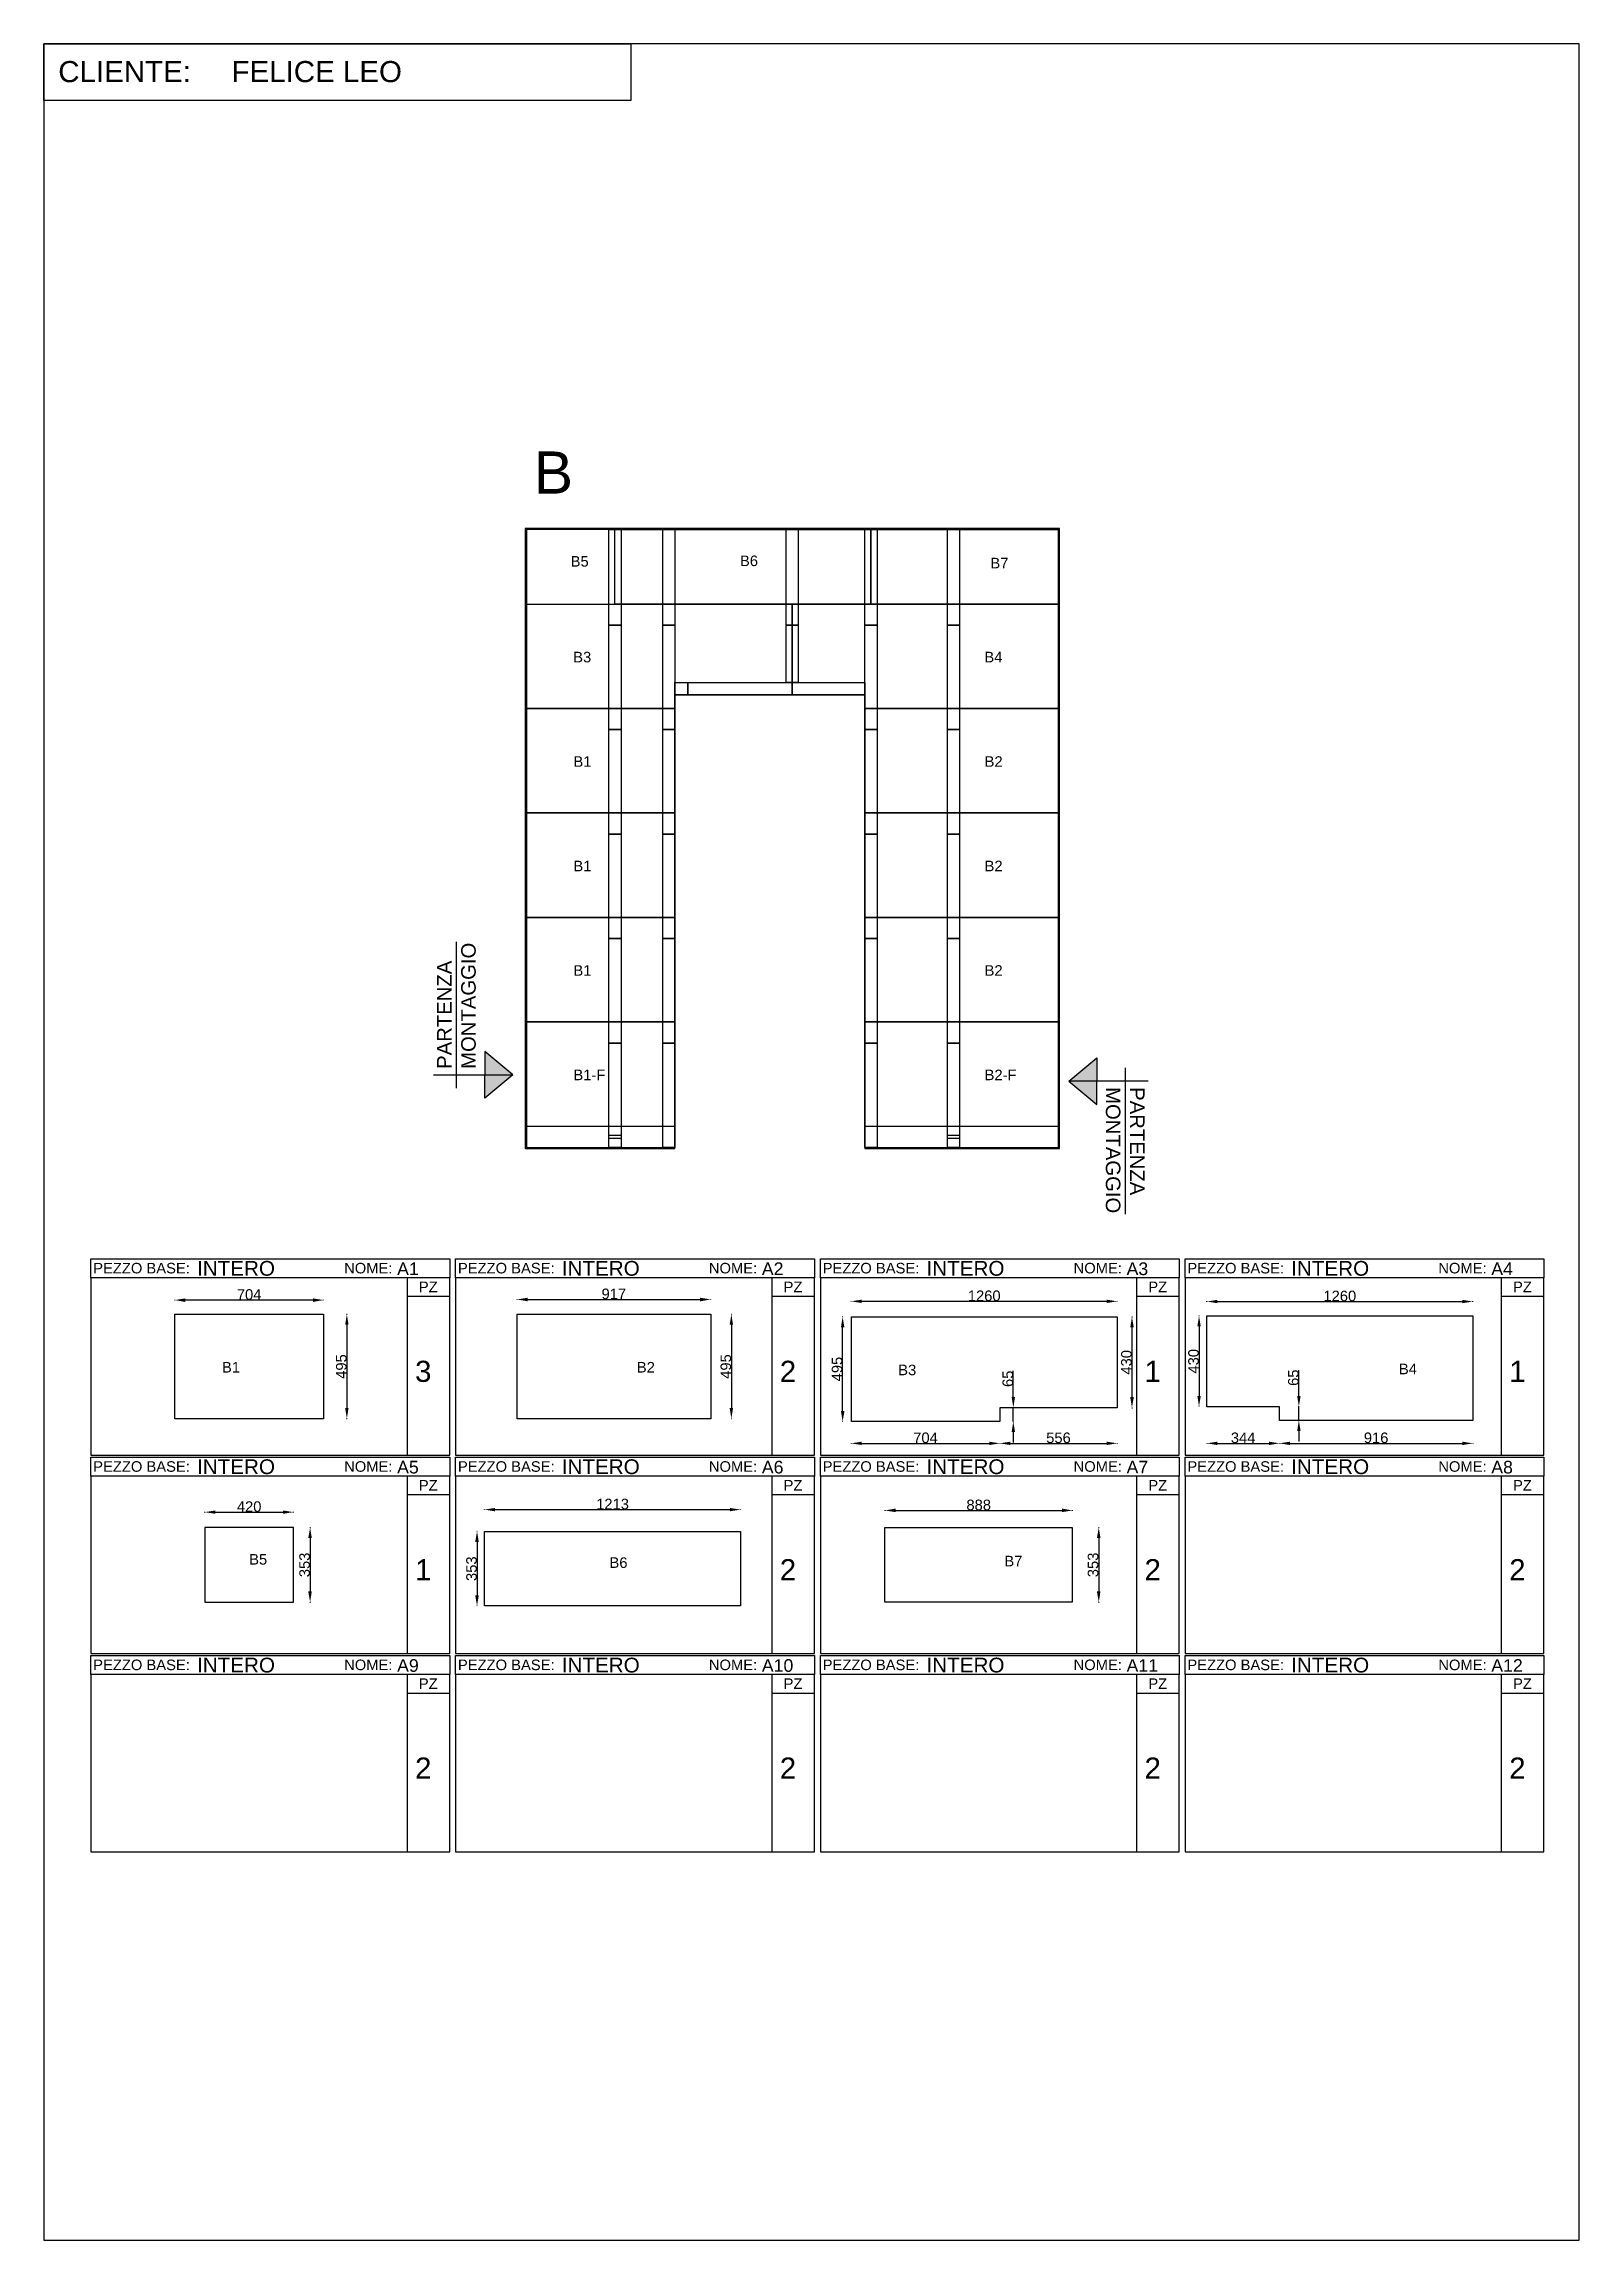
# Model space of a CAD drawing. Header units: millimetres. Extents: x -21857 to 52219, y -34656 to 2347.
# Drawn here: x 4397 to 11671, y -34656 to -24250 of the extents above; entities that cross this region are included whole.
import ezdxf

# ---------------------------------------------------------------- set-up
doc = ezdxf.new("R2010")
doc.units = ezdxf.units.MM
for name, color, linetype in [('- QUOTE', 7, 'Continuous'), ('DISTINTA PRODUZIONE', 7, 'Continuous'), ('FINESTRA', 7, 'Continuous'), ('NOTE TECNICHE', 7, 'Continuous'), ('OFFSET', 2, 'Continuous'), ('PERIMETRO', 1, 'Continuous')]:
    doc.layers.add(name, color=color, linetype=linetype)
for name, color, linetype, true_color in [('MURALI', 7, 'Continuous', 0x766a5e), ('PEZZI SU MISURA', 7, 'Continuous', 0xbb1e10), ('TABELLE TAGLIO', 7, 'Continuous', 0x7f868a)]:
    doc.layers.add(name, color=color, linetype=linetype, true_color=true_color)
doc.styles.get("Standard").update_dxf_attribs({"font": 'arial.ttf'})
doc.dimstyles.new('ISO-25', dxfattribs={"dimtxt": 50, "dimasz": 50, "dimexe": 1.25, "dimexo": 0.625, "dimtad": 1, "dimdec": 0, "dimtxsty": 'Standard', "dimcen": 2.5, "dimadec": 0, "dimazin": 0, "dimtfac": 1, "dimtdec": 0, "dimtmove": 0, "dimatfit": 3, "dimfxl": 1, "dimfxlon": 1, "dimarcsym": 0})

msp = doc.modelspace()

# ---------------------------------------------------------------- texts
at = {"layer": 'DISTINTA PRODUZIONE', "char_height": 50, "attachment_point": 1}
for s, insert in [('B5', (6892.5, -26676.4)), ('B6', (7694.8, -26673.9)), ('B7', (8881.4, -26684.7)), ('B3', (6904.6, -27130.1)), ('B4', (8852.8, -27130.1)), ('B1', (6905.6, -27625.1)), ('B2', (8853.8, -27625.1)), ('B1', (6905.6, -28120.1)), ('B2', (8853.8, -28120.1)), ('B1', (6905.6, -28615.1)), ('B2', (8853.8, -28615.1)), ('B1-F', (6905.6, -29110.1)), ('B2-F', (8853.8, -29110.1)), ('B1', (5240.3, -30495.4)), ('B2', (7206.2, -30495.4)), ('B3', (8444.6, -30508.1)), ('B4', (10817, -30503.4)), ('B5', (5369.2, -31405.6)), ('B6', (7076.5, -31421.2)), ('B7', (8947.5, -31413.9))]:
    msp.add_mtext_dynamic_manual_height_columns(s, width=389.083, gutter_width=1550.9, heights=[0], dxfattribs=dict(at, insert=insert))
at = {"layer": 'FINESTRA', "attachment_point": 1}
for s, width, insert, char_height in [('CLIENTE:', 1075.057, (4464.6, -24330.7), 100), ('FELICE LEO', 5202.875, (5285.7, -24330.6), 100), ('B', 5202.875, (6717.7, -26180.6), 200)]:
    msp.add_mtext_dynamic_manual_height_columns(s, width=width, gutter_width=1550.9, heights=[0], dxfattribs=dict(at, insert=insert, char_height=char_height))

# ---------------------------------------------------------------- blocks, each defined once
blk = doc.blocks.new('TABELLA PEZZI')
at = {"layer": 'TABELLE TAGLIO'}
for points in [[(0, 0), (0, 90), (1700, 90), (1700, 0), (0, 0)], [(1500, -840), (1700, -840), (1700, 0), (1500, 0)], [(1700, -89), (1500, -89)]]:
    blk.add_lwpolyline(points, dxfattribs=at)
blk.add_lwpolyline([(0, -840), (1500, -840), (1500, 0), (0, 0)], close=True, dxfattribs=at)
for tag, p, height in [('DERIVAZIONE', (503, 10), 70), ('NOME', (1451, 13), 60), ('QUANTITA', (1536, -493), 100)]:
    blk.add_attdef(tag, p, '', height=height)
for s, p in [('PEZZO BASE:', (11, 21)), ('NOME:', (1200, 21)), ('PZ', (1554, -68))]:
    blk.add_text(s, height=50, dxfattribs=at).set_placement(p)
blk = doc.blocks.new('*D141')
at = {"layer": '- QUOTE', "color": 0, "lineweight": -2, "transparency": 16777216}
for p, q in [((5017, -30203), (5017, -30201)), ((5671, -30202), (5067, -30202)), ((5721, -30203), (5721, -30201))]:
    blk.add_line(p, q, dxfattribs=at)
at = {"layer": '- QUOTE', "color": 0, "transparency": 16777216}
for points in [[(5067, -30194), (5067, -30211), (5017, -30202)], [(5671, -30194), (5671, -30211), (5721, -30202)]]:
    blk.add_solid(points, dxfattribs=at)
at = {"layer": 'Defpoints', "color": 0, "transparency": 16777216}
for p in [(5017, -30202), (5017, -30269), (5721, -30269)]:
    blk.add_point(p, dxfattribs=at)
at = {"layer": '- QUOTE', "color": 0, "transparency": 16777216, "insert": (5369, -30176), "char_height": 50, "attachment_point": 5}
blk.add_mtext('704', dxfattribs=at)
blk = doc.blocks.new('*D142')
at = {"layer": '- QUOTE', "color": 0, "lineweight": -2, "transparency": 16777216}
for p, q in [((5831, -30269), (5833, -30269)), ((5832, -30319), (5832, -30714)), ((5831, -30764), (5833, -30764))]:
    blk.add_line(p, q, dxfattribs=at)
at = {"layer": '- QUOTE', "color": 0, "transparency": 16777216}
for points in [[(5824, -30319), (5840, -30319), (5832, -30269)], [(5824, -30714), (5840, -30714), (5832, -30764)]]:
    blk.add_solid(points, dxfattribs=at)
at = {"layer": 'Defpoints', "color": 0, "transparency": 16777216}
for p in [(5721, -30269), (5721, -30764), (5832, -30764)]:
    blk.add_point(p, dxfattribs=at)
at = {"layer": '- QUOTE', "color": 0, "transparency": 16777216, "insert": (5806, -30517), "char_height": 50, "attachment_point": 5, "rotation": 90}
blk.add_mtext('495', dxfattribs=at)
blk = doc.blocks.new('*D143')
at = {"layer": '- QUOTE', "color": 0, "lineweight": -2, "transparency": 16777216}
for p, q in [((6639, -30200), (6639, -30198)), ((6689, -30199), (7506, -30199)), ((7556, -30200), (7556, -30198))]:
    blk.add_line(p, q, dxfattribs=at)
at = {"layer": '- QUOTE', "color": 0, "transparency": 16777216}
for points in [[(6689, -30191), (6689, -30208), (6639, -30199)], [(7506, -30191), (7506, -30208), (7556, -30199)]]:
    blk.add_solid(points, dxfattribs=at)
at = {"layer": 'Defpoints', "color": 0, "transparency": 16777216}
for p in [(6639, -30269), (7556, -30199), (7556, -30269)]:
    blk.add_point(p, dxfattribs=at)
at = {"layer": '- QUOTE', "color": 0, "transparency": 16777216, "insert": (7097, -30173), "char_height": 50, "attachment_point": 5}
blk.add_mtext('917', dxfattribs=at)
blk = doc.blocks.new('*D144')
at = {"layer": '- QUOTE', "color": 0, "lineweight": -2, "transparency": 16777216}
for p, q in [((7653, -30269), (7655, -30269)), ((7654, -30319), (7654, -30714)), ((7653, -30764), (7655, -30764))]:
    blk.add_line(p, q, dxfattribs=at)
at = {"layer": '- QUOTE', "color": 0, "transparency": 16777216}
for points in [[(7646, -30319), (7662, -30319), (7654, -30269)], [(7646, -30714), (7662, -30714), (7654, -30764)]]:
    blk.add_solid(points, dxfattribs=at)
at = {"layer": 'Defpoints', "color": 0, "transparency": 16777216}
for p in [(7556, -30269), (7556, -30764), (7654, -30764)]:
    blk.add_point(p, dxfattribs=at)
at = {"layer": '- QUOTE', "color": 0, "transparency": 16777216, "insert": (7628, -30517), "char_height": 50, "attachment_point": 5, "rotation": 90}
blk.add_mtext('495', dxfattribs=at)
blk = doc.blocks.new('*D145')
at = {"layer": '- QUOTE', "color": 0, "lineweight": -2, "transparency": 16777216}
for p, q in [((8222, -30209), (8222, -30207)), ((8272, -30208), (9432, -30208)), ((9482, -30209), (9482, -30207))]:
    blk.add_line(p, q, dxfattribs=at)
at = {"layer": '- QUOTE', "color": 0, "transparency": 16777216}
for points in [[(8272, -30200), (8272, -30216), (8222, -30208)], [(9432, -30200), (9432, -30216), (9482, -30208)]]:
    blk.add_solid(points, dxfattribs=at)
at = {"layer": 'Defpoints', "color": 0, "transparency": 16777216}
for p in [(8222, -30282), (9482, -30208), (9482, -30282)]:
    blk.add_point(p, dxfattribs=at)
at = {"layer": '- QUOTE', "color": 0, "transparency": 16777216, "insert": (8852, -30182), "char_height": 50, "attachment_point": 5}
blk.add_mtext('1260', dxfattribs=at)
blk = doc.blocks.new('*D146')
at = {"layer": '- QUOTE', "color": 0, "lineweight": -2, "transparency": 16777216}
for p, q in [((9551, -30282), (9554, -30282)), ((9552, -30332), (9552, -30662)), ((9551, -30712), (9554, -30712))]:
    blk.add_line(p, q, dxfattribs=at)
at = {"layer": '- QUOTE', "color": 0, "transparency": 16777216}
for points in [[(9544, -30332), (9561, -30332), (9552, -30282)], [(9544, -30662), (9561, -30662), (9552, -30712)]]:
    blk.add_solid(points, dxfattribs=at)
at = {"layer": 'Defpoints', "color": 0, "transparency": 16777216}
for p in [(9482, -30282), (9482, -30712), (9552, -30712)]:
    blk.add_point(p, dxfattribs=at)
at = {"layer": '- QUOTE', "color": 0, "transparency": 16777216, "insert": (9526, -30497), "char_height": 50, "attachment_point": 5, "rotation": 90}
blk.add_mtext('430', dxfattribs=at)
blk = doc.blocks.new('*D147')
at = {"layer": '- QUOTE', "color": 0, "lineweight": -2, "transparency": 16777216}
for p, q in [((8182, -30282), (8180, -30282)), ((8181, -30727), (8181, -30332)), ((8182, -30777), (8180, -30777))]:
    blk.add_line(p, q, dxfattribs=at)
at = {"layer": '- QUOTE', "color": 0, "transparency": 16777216}
for points in [[(8173, -30332), (8190, -30332), (8181, -30282)], [(8173, -30727), (8190, -30727), (8181, -30777)]]:
    blk.add_solid(points, dxfattribs=at)
at = {"layer": 'Defpoints', "color": 0, "transparency": 16777216}
for p in [(8181, -30282), (8222, -30282), (8222, -30777)]:
    blk.add_point(p, dxfattribs=at)
at = {"layer": '- QUOTE', "color": 0, "transparency": 16777216, "insert": (8155, -30529), "char_height": 50, "attachment_point": 5, "rotation": 90}
blk.add_mtext('495', dxfattribs=at)
blk = doc.blocks.new('*D132')
at = {"layer": '- QUOTE', "color": 0, "lineweight": -2, "transparency": 16777216}
for p, q in [((8222, -30880), (8222, -30882)), ((8272, -30881), (8876, -30881)), ((8926, -30880), (8926, -30882))]:
    blk.add_line(p, q, dxfattribs=at)
at = {"layer": '- QUOTE', "color": 0, "transparency": 16777216}
for points in [[(8272, -30873), (8272, -30889), (8222, -30881)], [(8876, -30873), (8876, -30889), (8926, -30881)]]:
    blk.add_solid(points, dxfattribs=at)
at = {"layer": 'Defpoints', "color": 0, "transparency": 16777216}
for p in [(8222, -30777), (8926, -30777), (8926, -30881)]:
    blk.add_point(p, dxfattribs=at)
at = {"layer": '- QUOTE', "color": 0, "transparency": 16777216, "insert": (8574, -30855), "char_height": 50, "attachment_point": 5}
blk.add_mtext('704', dxfattribs=at)
blk = doc.blocks.new('*D133')
at = {"layer": '- QUOTE', "color": 0, "lineweight": -2, "transparency": 16777216}
for p, q in [((8990, -30662), (8990, -30538)), ((8989, -30712), (8991, -30712)), ((8989, -30777), (8991, -30777)), ((8990, -30777), (8990, -30712)), ((8990, -30827), (8990, -30877))]:
    blk.add_line(p, q, dxfattribs=at)
at = {"layer": '- QUOTE', "color": 0, "transparency": 16777216}
for points in [[(8982, -30662), (8998, -30662), (8990, -30712)], [(8982, -30827), (8998, -30827), (8990, -30777)]]:
    blk.add_solid(points, dxfattribs=at)
at = {"layer": 'Defpoints', "color": 0, "transparency": 16777216}
for p in [(8926, -30712), (8926, -30777), (8990, -30712)]:
    blk.add_point(p, dxfattribs=at)
at = {"layer": '- QUOTE', "color": 0, "transparency": 16777216, "insert": (8964, -30575), "char_height": 50, "attachment_point": 5, "rotation": 90}
blk.add_mtext('65', dxfattribs=at)
blk = doc.blocks.new('*D127')
at = {"layer": '- QUOTE', "color": 0, "lineweight": -2, "transparency": 16777216}
for p, q in [((8926, -30880), (8926, -30882)), ((8976, -30881), (9432, -30881)), ((9482, -30880), (9482, -30882))]:
    blk.add_line(p, q, dxfattribs=at)
at = {"layer": '- QUOTE', "color": 0, "transparency": 16777216}
for points in [[(8976, -30873), (8976, -30889), (8926, -30881)], [(9432, -30873), (9432, -30889), (9482, -30881)]]:
    blk.add_solid(points, dxfattribs=at)
at = {"layer": 'Defpoints', "color": 0, "transparency": 16777216}
for p in [(8926, -30712), (9482, -30712), (9482, -30881)]:
    blk.add_point(p, dxfattribs=at)
at = {"layer": '- QUOTE', "color": 0, "transparency": 16777216, "insert": (9204, -30855), "char_height": 50, "attachment_point": 5}
blk.add_mtext('556', dxfattribs=at)
blk = doc.blocks.new('*D134')
at = {"layer": '- QUOTE', "color": 0, "lineweight": -2, "transparency": 16777216}
for p, q in [((9907, -30210), (9907, -30208)), ((9957, -30209), (11117, -30209)), ((11167, -30210), (11167, -30208))]:
    blk.add_line(p, q, dxfattribs=at)
at = {"layer": '- QUOTE', "color": 0, "transparency": 16777216}
for points in [[(9957, -30201), (9957, -30217), (9907, -30209)], [(11117, -30201), (11117, -30217), (11167, -30209)]]:
    blk.add_solid(points, dxfattribs=at)
at = {"layer": 'Defpoints', "color": 0, "transparency": 16777216}
for p in [(9907, -30277), (11167, -30209), (11167, -30277)]:
    blk.add_point(p, dxfattribs=at)
at = {"layer": '- QUOTE', "color": 0, "transparency": 16777216, "insert": (10537, -30183), "char_height": 50, "attachment_point": 5}
blk.add_mtext('1260', dxfattribs=at)
blk = doc.blocks.new('*D135')
at = {"layer": '- QUOTE', "color": 0, "lineweight": -2, "transparency": 16777216}
for p, q in [((9871, -30277), (9869, -30277)), ((9870, -30327), (9870, -30657)), ((9871, -30707), (9869, -30707))]:
    blk.add_line(p, q, dxfattribs=at)
at = {"layer": '- QUOTE', "color": 0, "transparency": 16777216}
for points in [[(9862, -30327), (9878, -30327), (9870, -30277)], [(9862, -30657), (9878, -30657), (9870, -30707)]]:
    blk.add_solid(points, dxfattribs=at)
at = {"layer": 'Defpoints', "color": 0, "transparency": 16777216}
for p in [(9907, -30277), (9870, -30707), (9907, -30707)]:
    blk.add_point(p, dxfattribs=at)
at = {"layer": '- QUOTE', "color": 0, "transparency": 16777216, "insert": (9844, -30492), "char_height": 50, "attachment_point": 5, "rotation": 90}
blk.add_mtext('430', dxfattribs=at)
blk = doc.blocks.new('*D136')
at = {"layer": '- QUOTE', "color": 0, "lineweight": -2, "transparency": 16777216}
for p, q in [((9907, -30880), (9907, -30882)), ((9957, -30881), (10201, -30881)), ((10251, -30880), (10251, -30882))]:
    blk.add_line(p, q, dxfattribs=at)
at = {"layer": '- QUOTE', "color": 0, "transparency": 16777216}
for points in [[(9957, -30873), (9957, -30889), (9907, -30881)], [(10201, -30873), (10201, -30889), (10251, -30881)]]:
    blk.add_solid(points, dxfattribs=at)
at = {"layer": 'Defpoints', "color": 0, "transparency": 16777216}
for p in [(9907, -30707), (10251, -30707), (10251, -30881)]:
    blk.add_point(p, dxfattribs=at)
at = {"layer": '- QUOTE', "color": 0, "transparency": 16777216, "insert": (10079, -30855), "char_height": 50, "attachment_point": 5}
blk.add_mtext('344', dxfattribs=at)
blk = doc.blocks.new('*D137')
at = {"layer": '- QUOTE', "color": 0, "lineweight": -2, "transparency": 16777216}
for p, q in [((10343, -30657), (10343, -30534)), ((10342, -30707), (10344, -30707)), ((10342, -30772), (10344, -30772)), ((10343, -30772), (10343, -30707)), ((10343, -30822), (10343, -30872))]:
    blk.add_line(p, q, dxfattribs=at)
at = {"layer": '- QUOTE', "color": 0, "transparency": 16777216}
for points in [[(10335, -30657), (10351, -30657), (10343, -30707)], [(10335, -30822), (10351, -30822), (10343, -30772)]]:
    blk.add_solid(points, dxfattribs=at)
at = {"layer": 'Defpoints', "color": 0, "transparency": 16777216}
for p in [(10251, -30707), (10251, -30772), (10343, -30707)]:
    blk.add_point(p, dxfattribs=at)
at = {"layer": '- QUOTE', "color": 0, "transparency": 16777216, "insert": (10317, -30570), "char_height": 50, "attachment_point": 5, "rotation": 90}
blk.add_mtext('65', dxfattribs=at)
blk = doc.blocks.new('*D138')
at = {"layer": '- QUOTE', "color": 0, "lineweight": -2, "transparency": 16777216}
for p, q in [((10251, -30880), (10251, -30882)), ((10301, -30881), (11117, -30881)), ((11167, -30880), (11167, -30882))]:
    blk.add_line(p, q, dxfattribs=at)
at = {"layer": '- QUOTE', "color": 0, "transparency": 16777216}
for points in [[(10301, -30873), (10301, -30889), (10251, -30881)], [(11117, -30873), (11117, -30889), (11167, -30881)]]:
    blk.add_solid(points, dxfattribs=at)
at = {"layer": 'Defpoints', "color": 0, "transparency": 16777216}
for p in [(10251, -30772), (11167, -30772), (11167, -30881)]:
    blk.add_point(p, dxfattribs=at)
at = {"layer": '- QUOTE', "color": 0, "transparency": 16777216, "insert": (10709, -30855), "char_height": 50, "attachment_point": 5}
blk.add_mtext('916', dxfattribs=at)
blk = doc.blocks.new('*D139')
at = {"layer": '- QUOTE', "color": 0, "lineweight": -2, "transparency": 16777216}
for p, q in [((5159, -31208), (5159, -31206)), ((5209, -31207), (5529, -31207)), ((5579, -31208), (5579, -31206))]:
    blk.add_line(p, q, dxfattribs=at)
at = {"layer": '- QUOTE', "color": 0, "transparency": 16777216}
for points in [[(5209, -31199), (5209, -31215), (5159, -31207)], [(5529, -31199), (5529, -31215), (5579, -31207)]]:
    blk.add_solid(points, dxfattribs=at)
at = {"layer": 'Defpoints', "color": 0, "transparency": 16777216}
for p in [(5579, -31207), (5159, -31280), (5579, -31280)]:
    blk.add_point(p, dxfattribs=at)
at = {"layer": '- QUOTE', "color": 0, "transparency": 16777216, "insert": (5369, -31181), "char_height": 50, "attachment_point": 5}
blk.add_mtext('420', dxfattribs=at)
blk = doc.blocks.new('*D140')
at = {"layer": '- QUOTE', "color": 0, "lineweight": -2, "transparency": 16777216}
for p, q in [((5657, -31280), (5659, -31280)), ((5658, -31330), (5658, -31583)), ((5657, -31633), (5659, -31633))]:
    blk.add_line(p, q, dxfattribs=at)
at = {"layer": '- QUOTE', "color": 0, "transparency": 16777216}
for points in [[(5649, -31330), (5666, -31330), (5658, -31280)], [(5649, -31583), (5666, -31583), (5658, -31633)]]:
    blk.add_solid(points, dxfattribs=at)
at = {"layer": 'Defpoints', "color": 0, "transparency": 16777216}
for p in [(5579, -31280), (5579, -31633), (5658, -31633)]:
    blk.add_point(p, dxfattribs=at)
at = {"layer": '- QUOTE', "color": 0, "transparency": 16777216, "insert": (5632, -31457), "char_height": 50, "attachment_point": 5, "rotation": 90}
blk.add_mtext('353', dxfattribs=at)
blk = doc.blocks.new('*D128')
at = {"layer": '- QUOTE', "color": 0, "lineweight": -2, "transparency": 16777216}
for p, q in [((6484, -31196), (6484, -31194)), ((6534, -31195), (7647, -31195)), ((7697, -31196), (7697, -31194))]:
    blk.add_line(p, q, dxfattribs=at)
at = {"layer": '- QUOTE', "color": 0, "transparency": 16777216}
for points in [[(6534, -31187), (6534, -31203), (6484, -31195)], [(7647, -31187), (7647, -31203), (7697, -31195)]]:
    blk.add_solid(points, dxfattribs=at)
at = {"layer": 'Defpoints', "color": 0, "transparency": 16777216}
for p in [(7697, -31195), (6484, -31298), (7697, -31298)]:
    blk.add_point(p, dxfattribs=at)
at = {"layer": '- QUOTE', "color": 0, "transparency": 16777216, "insert": (7091, -31169), "char_height": 50, "attachment_point": 5}
blk.add_mtext('1213', dxfattribs=at)
blk = doc.blocks.new('*D129')
at = {"layer": '- QUOTE', "color": 0, "lineweight": -2, "transparency": 16777216}
for p, q in [((6450, -31298), (6448, -31298)), ((6449, -31348), (6449, -31601)), ((6450, -31651), (6448, -31651))]:
    blk.add_line(p, q, dxfattribs=at)
at = {"layer": '- QUOTE', "color": 0, "transparency": 16777216}
for points in [[(6440, -31348), (6457, -31348), (6449, -31298)], [(6440, -31601), (6457, -31601), (6449, -31651)]]:
    blk.add_solid(points, dxfattribs=at)
at = {"layer": 'Defpoints', "color": 0, "transparency": 16777216}
for p in [(6484, -31298), (6449, -31651), (6484, -31651)]:
    blk.add_point(p, dxfattribs=at)
at = {"layer": '- QUOTE', "color": 0, "transparency": 16777216, "insert": (6423, -31475), "char_height": 50, "attachment_point": 5, "rotation": 90}
blk.add_mtext('353', dxfattribs=at)
blk = doc.blocks.new('*D130')
at = {"layer": '- QUOTE', "color": 0, "lineweight": -2, "transparency": 16777216}
for p, q in [((8382, -31200), (8382, -31197)), ((8432, -31199), (9220, -31199)), ((9270, -31200), (9270, -31197))]:
    blk.add_line(p, q, dxfattribs=at)
at = {"layer": '- QUOTE', "color": 0, "transparency": 16777216}
for points in [[(8432, -31190), (8432, -31207), (8382, -31199)], [(9220, -31190), (9220, -31207), (9270, -31199)]]:
    blk.add_solid(points, dxfattribs=at)
at = {"layer": 'Defpoints', "color": 0, "transparency": 16777216}
for p in [(9270, -31199), (8382, -31280), (9270, -31280)]:
    blk.add_point(p, dxfattribs=at)
at = {"layer": '- QUOTE', "color": 0, "transparency": 16777216, "insert": (8826, -31173), "char_height": 50, "attachment_point": 5}
blk.add_mtext('888', dxfattribs=at)
blk = doc.blocks.new('*D131')
at = {"layer": '- QUOTE', "color": 0, "lineweight": -2, "transparency": 16777216}
for p, q in [((9394, -31280), (9396, -31280)), ((9395, -31330), (9395, -31583)), ((9394, -31633), (9396, -31633))]:
    blk.add_line(p, q, dxfattribs=at)
at = {"layer": '- QUOTE', "color": 0, "transparency": 16777216}
for points in [[(9386, -31330), (9403, -31330), (9395, -31280)], [(9386, -31583), (9403, -31583), (9395, -31633)]]:
    blk.add_solid(points, dxfattribs=at)
at = {"layer": 'Defpoints', "color": 0, "transparency": 16777216}
for p in [(9270, -31280), (9270, -31633), (9395, -31633)]:
    blk.add_point(p, dxfattribs=at)
at = {"layer": '- QUOTE', "color": 0, "transparency": 16777216, "insert": (9368, -31457), "char_height": 50, "attachment_point": 5, "rotation": 90}
blk.add_mtext('353', dxfattribs=at)
blk = doc.blocks.new('PARTENZA MONTAGGIO')
at = {"layer": 'NOTE TECNICHE'}
h = blk.add_hatch(color=3, dxfattribs=at)
h.dxf.hatch_style = 1
h.paths.add_polyline_path([(29.6, -347), (116.6, -274.7), (29.6, -274.7)])
h.paths.add_polyline_path([(29.6, -274.7), (116.6, -274.7), (29.6, -202.4)])
at = {"layer": 'NOTE TECNICHE', "color": 3}
for points in [[(-58.3, -315.9), (-58.3, 137.3)], [(-129.7, -274.7), (116.6, -274.7), (29.6, -202.4), (29.6, -274.7)], [(-129.7, -274.7), (116.6, -274.7), (29.6, -347), (29.6, -274.7)]]:
    blk.add_lwpolyline(points, dxfattribs=at)
at = {"layer": 'NOTE TECNICHE', "insert": (-118.7, -256.3), "char_height": 45, "attachment_point": 1, "rotation": 90}
blk.add_mtext_dynamic_manual_height_columns('PARTENZA MONTAGGIO', width=465.264, gutter_width=2326.3, heights=[0], dxfattribs=at)

# ---------------------------------------------------------------- dimensions: what is measured, and where the dimension line sits
at = {"layer": '- QUOTE'}
for base, p1, p2, picture, middle in [((5017.2, -30202.2), (5721.2, -30269.2), (5017.2, -30269.2), '*D141', (5369.2, -30176)), ((7555.9, -30199.3), (6638.9, -30269.2), (7555.9, -30269.2), '*D143', (7097.4, -30173.2)), ((9482.5, -30208.1), (8222.5, -30281.9), (9482.5, -30281.9), '*D145', (8852.5, -30181.9)), ((11166.7, -30209.1), (9906.7, -30277.2), (11166.7, -30277.2), '*D134', (10536.7, -30182.9)), ((8926.5, -30881), (8222.5, -30776.9), (8926.5, -30776.9), '*D132', (8574.5, -30854.8)), ((9482.5, -30881.1), (8926.5, -30711.9), (9482.5, -30711.9), '*D127', (9204.5, -30855)), ((10250.7, -30881.1), (9906.7, -30707.2), (10250.7, -30707.2), '*D136', (10078.7, -30854.9)), ((11166.7, -30881.1), (10250.7, -30772.2), (11166.7, -30772.2), '*D138', (10708.7, -30855)), ((5579.2, -31207.1), (5159.2, -31280.2), (5579.2, -31280.2), '*D139', (5369.2, -31181)), ((7697.2, -31195), (6484.2, -31298.3), (7697.2, -31298.3), '*D128', (7090.7, -31168.8)), ((9269.6, -31198.7), (8381.6, -31280.2), (9269.6, -31280.2), '*D130', (8825.6, -31172.5))]:
    dim = msp.add_linear_dim(base=base, p1=p1, p2=p2, dimstyle='ISO-25', dxfattribs=at)
    dim.commit()
    dim.dimension.update_dxf_attribs({"geometry": picture, "text_midpoint": middle})
for base, p1, p2, picture, middle in [((5832.1, -30764.2), (5721.2, -30269.2), (5721.2, -30764.2), '*D142', (5805.9, -30516.7)), ((7654, -30764.2), (7555.9, -30269.2), (7555.9, -30764.2), '*D144', (7627.9, -30516.7)), ((8181.3, -30281.9), (8222.5, -30776.9), (8222.5, -30281.9), '*D147', (8155.2, -30529.4)), ((9552.3, -30711.9), (9482.5, -30281.9), (9482.5, -30711.9), '*D146', (9526.1, -30496.9)), ((9870, -30707.2), (9906.7, -30277.2), (9906.7, -30707.2), '*D135', (9843.8, -30492.2)), ((8990.1, -30711.9), (8926.5, -30776.9), (8926.5, -30711.9), '*D133', (8964, -30575.2)), ((10342.9, -30707.2), (10250.7, -30772.2), (10250.7, -30707.2), '*D137', (10316.8, -30570.5)), ((5657.8, -31633.2), (5579.2, -31280.2), (5579.2, -31633.2), '*D140', (5631.6, -31456.7)), ((6448.8, -31651.3), (6484.2, -31298.3), (6484.2, -31651.3), '*D129', (6422.6, -31474.8)), ((9394.6, -31633.2), (9269.6, -31280.2), (9269.6, -31633.2), '*D131', (9368.4, -31456.7))]:
    dim = msp.add_linear_dim(base=base, p1=p1, p2=p2, angle=90, dimstyle='ISO-25', dxfattribs=at)
    dim.commit()
    dim.dimension.update_dxf_attribs({"geometry": picture, "text_midpoint": middle})

# ---------------------------------------------------------------- linework, layer by layer
msp.add_lwpolyline([(4396.7, -34656.5), (11670.7, -34656.5), (11670.7, -24249.5), (4396.7, -24249.5)], close=True)
at = {"layer": 'FINESTRA'}
msp.add_lwpolyline([(4396.7, -24249.5), (7177.5, -24249.5), (7177.5, -24518.1), (4396.7, -24518.1)], close=True, dxfattribs=at)
at = {"layer": 'MURALI'}
for points in [[(7073.5, -26550.9), (7131.5, -26550.9), (7131.5, -27003.9), (7073.5, -27003.9)], [(7328.5, -26550.9), (7386.5, -26550.9), (7386.5, -27003.9), (7328.5, -27003.9)], [(7971.1, -27003.9), (7913.1, -27003.9), (7913.1, -26550.9), (7971.1, -26550.9)], [(8286.5, -26550.9), (8344.5, -26550.9), (8344.5, -27003.9), (8286.5, -27003.9)], [(8677.5, -26550.9), (8735.5, -26550.9), (8735.5, -27003.9), (8677.5, -27003.9)], [(7073.5, -27003.9), (7131.5, -27003.9), (7131.5, -27498.9), (7073.5, -27498.9)], [(7328.5, -27003.9), (7386.5, -27003.9), (7386.5, -27498.9), (7328.5, -27498.9)], [(7971.1, -27275.9), (7913.1, -27275.9), (7913.1, -27003.9), (7971.1, -27003.9)], [(8286.5, -27003.9), (8344.5, -27003.9), (8344.5, -27498.9), (8286.5, -27498.9)], [(8677.5, -27003.9), (8735.5, -27003.9), (8735.5, -27498.9), (8677.5, -27498.9)], [(7386.5, -27333.9), (7386.5, -27275.9), (7447.5, -27275.9), (7447.5, -27333.9)], [(7447.5, -27333.9), (7447.5, -27275.9), (7942.5, -27275.9), (7942.5, -27333.9)], [(7942.5, -27333.9), (7942.5, -27275.9), (8286.5, -27275.9), (8286.5, -27333.9)], [(7073.5, -27498.9), (7131.5, -27498.9), (7131.5, -27993.9), (7073.5, -27993.9)], [(7328.5, -27498.9), (7386.5, -27498.9), (7386.5, -27993.9), (7328.5, -27993.9)], [(8286.5, -27498.9), (8344.5, -27498.9), (8344.5, -27993.9), (8286.5, -27993.9)], [(8677.5, -27498.9), (8735.5, -27498.9), (8735.5, -27993.9), (8677.5, -27993.9)], [(7073.5, -27993.9), (7131.5, -27993.9), (7131.5, -28488.9), (7073.5, -28488.9)], [(7328.5, -27993.9), (7386.5, -27993.9), (7386.5, -28488.9), (7328.5, -28488.9)], [(8286.5, -27993.9), (8344.5, -27993.9), (8344.5, -28488.9), (8286.5, -28488.9)], [(8677.5, -27993.9), (8735.5, -27993.9), (8735.5, -28488.9), (8677.5, -28488.9)], [(7073.5, -28488.9), (7131.5, -28488.9), (7131.5, -28983.9), (7073.5, -28983.9)], [(7328.5, -28488.9), (7386.5, -28488.9), (7386.5, -28983.9), (7328.5, -28983.9)], [(8286.5, -28488.9), (8344.5, -28488.9), (8344.5, -28983.9), (8286.5, -28983.9)], [(8677.5, -28488.9), (8735.5, -28488.9), (8735.5, -28983.9), (8677.5, -28983.9)], [(7073.5, -28983.9), (7131.5, -28983.9), (7131.5, -29478.9), (7073.5, -29478.9)], [(7328.5, -28983.9), (7386.5, -28983.9), (7386.5, -29478.9), (7328.5, -29478.9)], [(8286.5, -28983.9), (8344.5, -28983.9), (8344.5, -29478.9), (8286.5, -29478.9)], [(8677.5, -28983.9), (8735.5, -28983.9), (8735.5, -29478.9), (8677.5, -29478.9)], [(7131.5, -29436.6), (7073.5, -29436.6), (7073.5, -29421), (7131.5, -29421)], [(8735.5, -29436.6), (8677.5, -29436.6), (8677.5, -29421), (8735.5, -29421)]]:
    msp.add_lwpolyline(points, close=True, dxfattribs=at)
at = {"layer": 'OFFSET'}
msp.add_lwpolyline([(8286.5, -29478.9), (9203.5, -29478.9), (9203.5, -26550.9), (6682.5, -26550.9), (6682.5, -29478.9), (7386.5, -29478.9)], dxfattribs=at)
at = {"layer": 'PERIMETRO'}
for points in [[(8286.5, -29483.9), (9208.5, -29483.9), (9208.5, -26545.9), (6677.5, -26545.9), (6677.5, -29483.9)], [(7386.5, -29483.9), (7386.5, -27333.9), (8286.5, -27333.9), (8286.5, -29483.9)], [(6677.5, -29483.9), (7386.5, -29483.9)]]:
    msp.add_lwpolyline(points, dxfattribs=at)
at = {"layer": 'PEZZI SU MISURA'}
for points in [[(6682.5, -26903.9), (7102.5, -26903.9), (7102.5, -26550.9), (6682.5, -26550.9), (6682.5, -26903.9)], [(7102.5, -26550.9), (8315.5, -26550.9), (8315.5, -26903.9), (7102.5, -26903.9), (7102.5, -26550.9)], [(8315.5, -26550.9), (9203.5, -26550.9), (9203.5, -26903.9), (8315.5, -26903.9), (8315.5, -26550.9)], [(7942.5, -27333.9), (7386.5, -27333.9), (7386.5, -27398.9), (6682.5, -27398.9), (6682.5, -26903.9), (7942.5, -26903.9), (7942.5, -27333.9)], [(7942.5, -26903.9), (9202.5, -26903.9), (9202.5, -27398.9), (8286.5, -27398.9), (8286.5, -27333.9), (7942.5, -27333.9), (7942.5, -26903.9)], [(9482.5, -30711.9), (8926.5, -30711.9), (8926.5, -30776.9), (8222.5, -30776.9), (8222.5, -30281.9), (9482.5, -30281.9), (9482.5, -30711.9)], [(9906.7, -30277.2), (11166.7, -30277.2), (11166.7, -30772.2), (10250.7, -30772.2), (10250.7, -30707.2), (9906.7, -30707.2), (9906.7, -30277.2)], [(5159.2, -31633.2), (5579.2, -31633.2), (5579.2, -31280.2), (5159.2, -31280.2), (5159.2, -31633.2)], [(6484.2, -31298.3), (7697.2, -31298.3), (7697.2, -31651.3), (6484.2, -31651.3), (6484.2, -31298.3)], [(8381.6, -31280.2), (9269.6, -31280.2), (9269.6, -31633.2), (8381.6, -31633.2), (8381.6, -31280.2)]]:
    msp.add_lwpolyline(points, dxfattribs=at)
for points in [[(6682.5, -27398.9), (7386.5, -27398.9), (7386.5, -27893.9), (6682.5, -27893.9)], [(8286.5, -27398.9), (9203.5, -27398.9), (9203.5, -27893.9), (8286.5, -27893.9)], [(6682.5, -27893.9), (7386.5, -27893.9), (7386.5, -28388.9), (6682.5, -28388.9)], [(8286.5, -27893.9), (9203.5, -27893.9), (9203.5, -28388.9), (8286.5, -28388.9)], [(6682.5, -28388.9), (7386.5, -28388.9), (7386.5, -28883.9), (6682.5, -28883.9)], [(8286.5, -28388.9), (9203.5, -28388.9), (9203.5, -28883.9), (8286.5, -28883.9)], [(6682.5, -28883.9), (7386.5, -28883.9), (7386.5, -29378.9), (6682.5, -29378.9)], [(8286.5, -28883.9), (9203.5, -28883.9), (9203.5, -29378.9), (8286.5, -29378.9)], [(5017.2, -30269.2), (5721.2, -30269.2), (5721.2, -30764.2), (5017.2, -30764.2)], [(6638.9, -30269.2), (7555.9, -30269.2), (7555.9, -30764.2), (6638.9, -30764.2)]]:
    msp.add_lwpolyline(points, close=True, dxfattribs=at)

# ---------------------------------------------------------------- block references
at = {"layer": 'NOTE TECNICHE', "xscale": 1.527824448659311, "yscale": 1.527824448659311, "zscale": 1.527824448659311}
msp.add_blockref('PARTENZA MONTAGGIO', (6440.5, -28714.7), dxfattribs=at)
at = {"layer": 'NOTE TECNICHE', "xscale": 1.527824448659311, "yscale": 1.527824448659311, "zscale": 1.527824448659311, "rotation": 180}
msp.add_blockref('PARTENZA MONTAGGIO', (9430.5, -29584.7), dxfattribs=at)
at = {"layer": 'TABELLE TAGLIO'}
for p, values in [((4619.2, -30096.7), {'QUANTITA': '3', 'DERIVAZIONE': 'INTERO', 'NOME': 'A1'}), ((6347.4, -30096.7), {'QUANTITA': '2', 'DERIVAZIONE': 'INTERO', 'NOME': 'A2'}), ((8075.6, -30096.7), {'QUANTITA': '1', 'DERIVAZIONE': 'INTERO', 'NOME': 'A3'}), ((9803.7, -30096.7), {'QUANTITA': '1', 'DERIVAZIONE': 'INTERO', 'NOME': 'A4'}), ((4619.2, -31036.7), {'QUANTITA': '1', 'DERIVAZIONE': 'INTERO', 'NOME': 'A5'}), ((6347.4, -31036.7), {'QUANTITA': '2', 'DERIVAZIONE': 'INTERO', 'NOME': 'A6'}), ((8075.6, -31036.7), {'QUANTITA': '2', 'DERIVAZIONE': 'INTERO', 'NOME': 'A7'}), ((9803.7, -31036.7), {'QUANTITA': '2', 'DERIVAZIONE': 'INTERO', 'NOME': 'A8'}), ((4619.2, -31976.7), {'QUANTITA': '2', 'DERIVAZIONE': 'INTERO', 'NOME': 'A9'}), ((6347.4, -31976.7), {'QUANTITA': '2', 'DERIVAZIONE': 'INTERO', 'NOME': 'A10'}), ((8075.6, -31976.7), {'QUANTITA': '2', 'DERIVAZIONE': 'INTERO', 'NOME': 'A11'}), ((9803.7, -31976.7), {'QUANTITA': '2', 'DERIVAZIONE': 'INTERO', 'NOME': 'A12'})]:
    msp.add_blockref('TABELLA PEZZI', p, dxfattribs=at).add_auto_attribs(values)

msp.set_redraw_order([(e.dxf.handle, doc.entitydb.next_handle()) for e in msp.query("TEXT MTEXT ATTDEF DIMENSION ARC_DIMENSION")])  # texts and dimensions are drawn at this point

doc.saveas('drawing.dxf')
